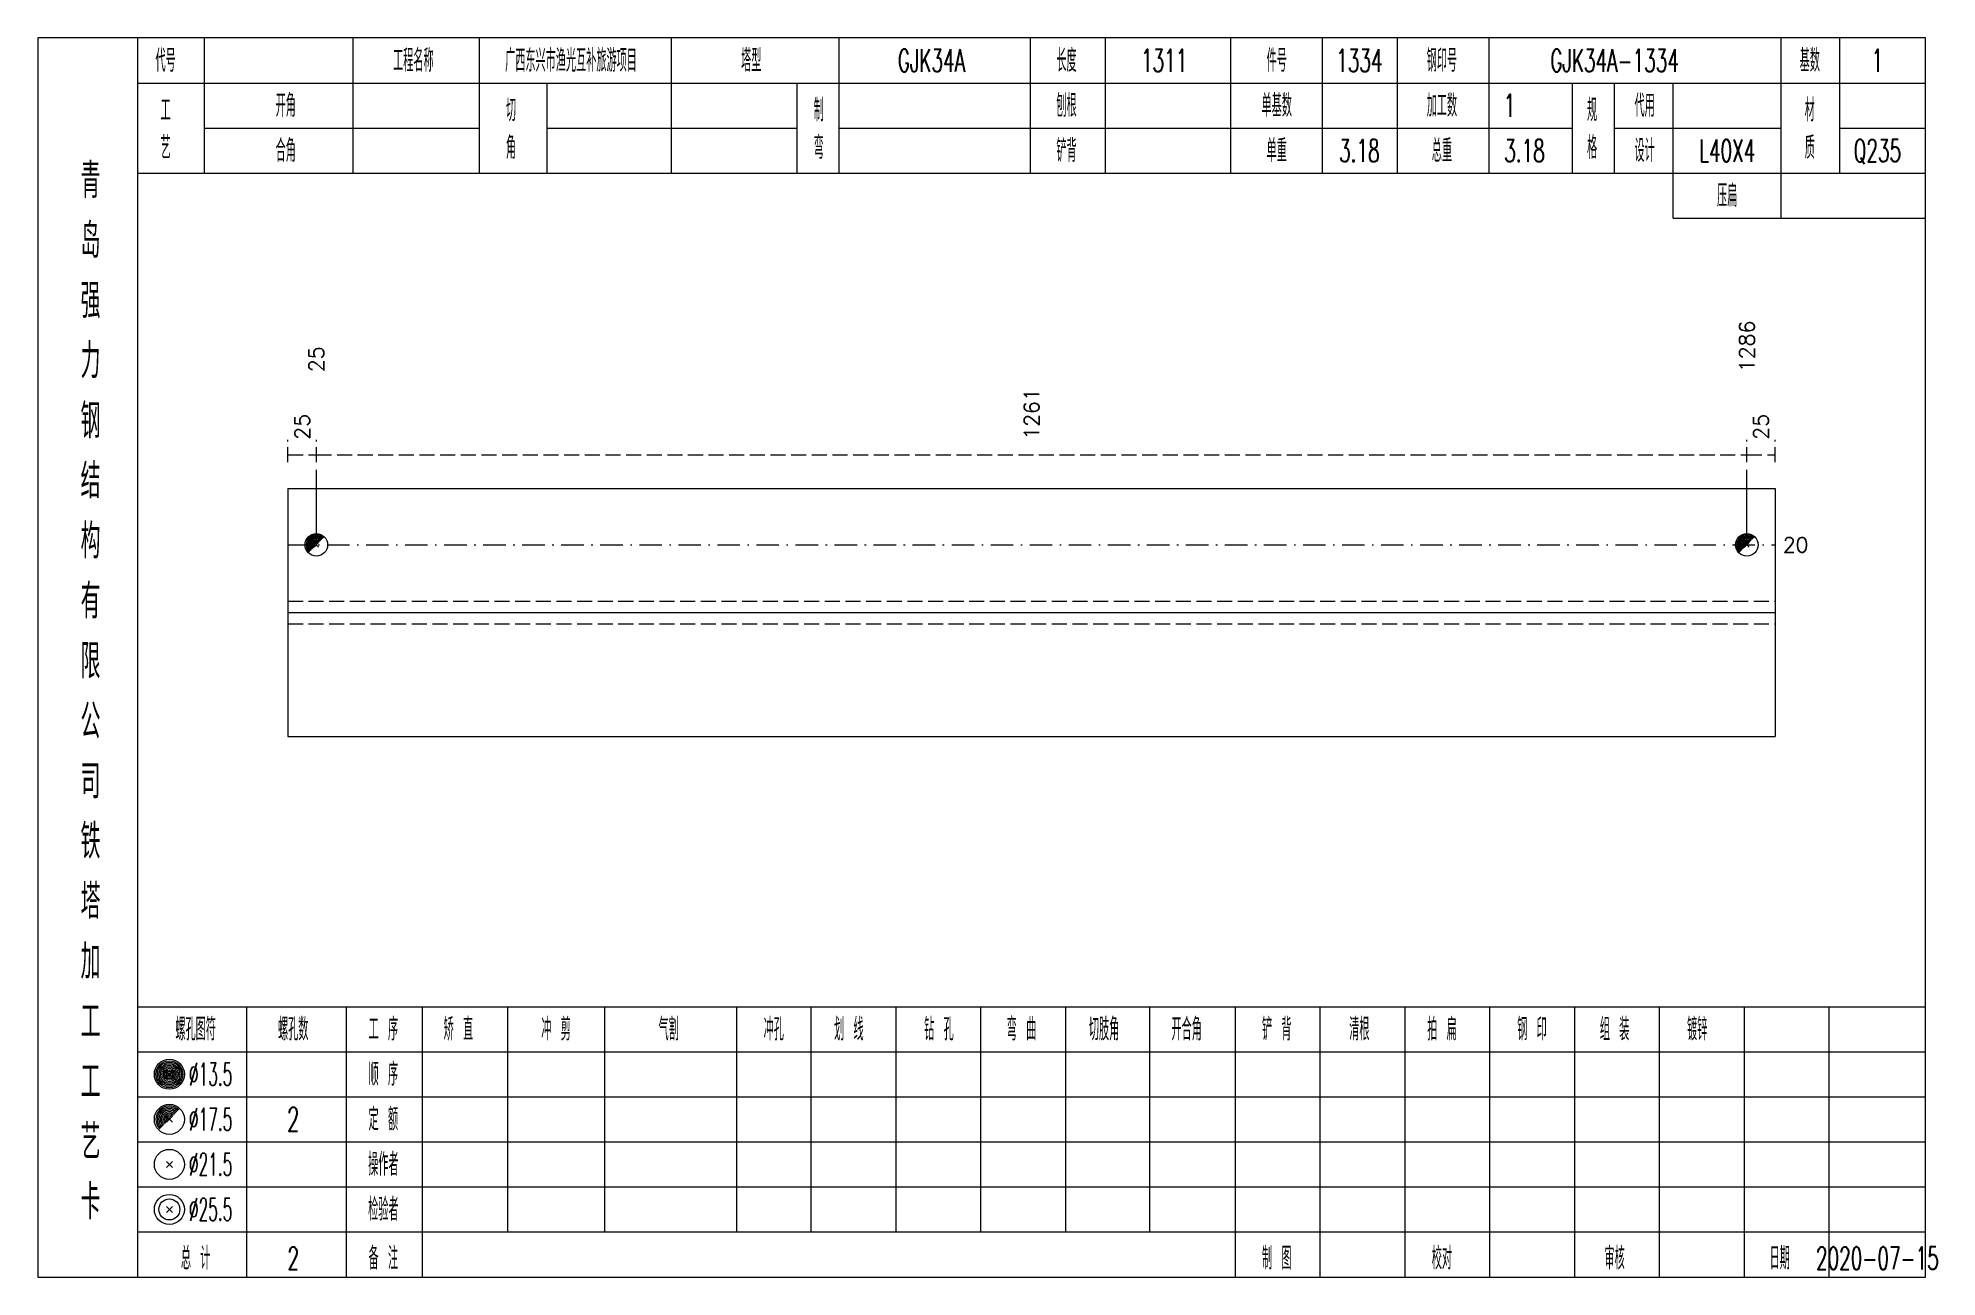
# Model space of a CAD drawing. Extents: x 0 to 2606, y -377 to 6479.
# Drawn here: x 1829.8 to 2082.7, y 350 to 515 of the extents above; entities that cross this region are included whole.
import ezdxf
from ezdxf.enums import TextEntityAlignment as Align

# ---------------------------------------------------------------- set-up
doc = ezdxf.new("R2010")
doc.units = 0
doc.header["$MEASUREMENT"] = 0
doc.linetypes.add('一点画线', pattern=[5.2, 3, -1, 0.2, -1])
doc.linetypes.add('虚线', pattern=[2.75, 2, -0.75])
doc.layers.get('0').update_dxf_attribs({"linetype": 'CONTINUOUS', "lineweight": 25})
doc.layers.add('1', color=7, linetype='CONTINUOUS', lineweight=25)
doc.layers.add('4', color=7, linetype='CONTINUOUS', lineweight=25)
doc.styles.get("Standard").update_dxf_attribs({"font": 'simplex.shx', "width": 0.7, "height": 3, "bigfont": 'gbhzfs.shx'})

msp = doc.modelspace()

# ---------------------------------------------------------------- texts
at = {"color": 7, "linetype": 'Continuous', "lineweight": 13}
for s, p in [('1286', (2057.42, 470.5)), ('25', (1866.88, 470.5))]:
    msp.add_text(s, height=2, rotation=90, dxfattribs=at).set_placement(p, align=Align.MIDDLE_LEFT)
at = {"color": 8, "linetype": 'Continuous', "lineweight": 9}
for s, p in [('1261', (1962.15, 461.5)), ('25', (1864.99, 461.5)), ('25', (2059.31, 461.5))]:
    msp.add_text(s, height=2, rotation=90, dxfattribs=at).set_placement(p, align=Align.MIDDLE_LEFT)
at = {"color": 7, "linetype": 'Continuous', "lineweight": 13}
msp.add_text('20', height=2, dxfattribs=at).set_placement((2062.2, 447.5), align=Align.MIDDLE_LEFT)
at = {"layer": '4', "color": 1, "linetype": 'Continuous', "lineweight": 13}
for s, height, width, p in [('代号', 3, 0.6, (1846.8, 512)), ('工程名称', 3, 0.6, (1879.8, 512)), ('广西东兴市渔光互补旅游项目', 3, 0.6, (1900.8, 512)), ('塔型', 3, 0.6, (1924.8, 512)), ('GJK34A', 3, 0.6, (1948.8, 512)), ('长度', 3, 0.6, (1966.8, 512)), ('1311', 3, 0.6, (1979.8, 512)), ('件号', 3, 0.6, (1994.8, 512)), ('1334', 3, 0.6, (2005.8, 512)), ('钢印号', 3, 0.6, (2016.8, 512)), ('GJK34A-1334', 3, 0.6, (2039.8, 512)), ('基数', 3, 0.6, (2065.8, 512)), ('1', 3, 0.6, (2074.8, 512)), ('工', 3, 0.6, (1846.8, 505.4)), ('开角', 3, 0.6, (1862.8, 506)), ('切', 3, 0.6, (1892.8, 505.4)), ('制', 3, 0.6, (1933.8, 505.4)), ('刨根', 3, 0.6, (1966.8, 506)), ('单基数', 3, 0.6, (1994.8, 506)), ('加工数', 3, 0.6, (2016.8, 506)), ('1', 3, 0.6, (2025.8, 506)), ('规', 3, 0.6, (2036.8, 505.4)), ('代用', 3, 0.6, (2043.8, 506)), ('材', 3, 0.6, (2065.8, 505.4)), ('艺', 3, 0.6, (1846.8, 500.4)), ('合角', 3, 0.6, (1862.8, 500)), ('角', 3, 0.6, (1892.8, 500.4)), ('弯', 3, 0.6, (1933.8, 500.4)), ('铲背', 3, 0.6, (1966.8, 500)), ('单重', 3, 0.6, (1994.8, 500)), ('3.18', 3, 0.6, (2005.8, 500)), ('总重', 3, 0.6, (2016.8, 500)), ('3.18', 3, 0.6, (2027.8, 500)), ('格', 3, 0.6, (2036.8, 500.4)), ('设计', 3, 0.6, (2043.8, 500)), ('L40X4', 3, 0.6, (2054.8, 500)), ('质', 3, 0.6, (2065.8, 500.4)), ('Q235', 3, 0.6, (2074.8, 500)), ('青', 4.6, 0.8, (1836.8, 496)), ('压扁', 3, 0.6, (2054.8, 494)), ('岛', 4.6, 0.8, (1836.8, 488)), ('强', 4.6, 0.8, (1836.8, 480)), ('力', 4.6, 0.8, (1836.8, 472)), ('钢', 4.6, 0.8, (1836.8, 464)), ('结', 4.6, 0.8, (1836.8, 456)), ('构', 4.6, 0.8, (1836.8, 448)), ('有', 4.6, 0.8, (1836.8, 440)), ('限', 4.6, 0.8, (1836.8, 432)), ('公', 4.6, 0.8, (1836.8, 424)), ('司', 4.6, 0.8, (1836.8, 416)), ('铁', 4.6, 0.8, (1836.8, 408)), ('塔', 4.6, 0.8, (1836.8, 400)), ('加', 4.6, 0.8, (1836.8, 392)), ('工', 4.6, 0.8, (1836.8, 384)), ('螺孔图符', 3, 0.6, (1850.8, 383)), ('螺孔数', 3, 0.6, (1863.8, 383)), ('工 序', 3, 0.6, (1875.8, 383)), ('矫 直', 3, 0.6, (1885.8, 383)), ('冲 剪', 3, 0.6, (1898.8, 383)), ('气割', 3, 0.6, (1913.8, 383)), ('冲孔', 3, 0.6, (1927.8, 383)), ('划 线', 3, 0.6, (1937.8, 383)), ('钻 孔', 3, 0.6, (1949.8, 383)), ('弯 曲', 3, 0.6, (1960.8, 383)), ('切肢角', 3, 0.6, (1971.8, 383)), ('开合角', 3, 0.6, (1982.8, 383)), ('铲 背', 3, 0.6, (1994.8, 383)), ('清根', 3, 0.6, (2005.8, 383)), ('拍 扁', 3, 0.6, (2016.8, 383)), ('钢 印', 3, 0.6, (2028.8, 383)), ('组 装', 3, 0.6, (2039.8, 383)), ('镀锌', 3, 0.6, (2050.8, 383)), ('工', 4.6, 0.8, (1836.8, 376)), ('%%C13.5', 3, 0.5, (1852.8, 377)), ('顺 序', 3, 0.6, (1875.8, 377)), ('%%C17.5', 3, 0.5, (1852.8, 371)), ('2', 3.2, 0.6, (1863.8, 371)), ('定 额', 3, 0.6, (1875.8, 371)), ('艺', 4.6, 0.8, (1836.8, 368)), ('操作者', 3, 0.6, (1875.8, 365)), ('%%C21.5', 3, 0.5, (1852.8, 365)), ('卡', 4.6, 0.8, (1836.8, 360)), ('%%C25.5', 3, 0.5, (1852.8, 359)), ('检验者', 3, 0.6, (1875.8, 359)), ('总 计', 3, 0.6, (1850.8, 352.5)), ('备 注', 3, 0.6, (1875.8, 352.5)), ('制 图', 3, 0.6, (1994.8, 352.5)), ('校对', 3, 0.6, (2016.8, 352.5)), ('审核', 3, 0.6, (2039.8, 352.5)), ('日期', 3, 0.6, (2061.8, 352.5)), ('2', 3, 0.6, (1863.8, 352.5)), ('2020-07-15', 3, 0.6, (2074.8, 352.5))]:
    msp.add_text(s, height=height, dxfattribs=dict(at, width=width)).set_placement(p, align=Align.MIDDLE_CENTER)

# ---------------------------------------------------------------- linework, layer by layer
at = {"color": 8, "linetype": '虚线', "lineweight": 9}
for p, q in [((1863.1, 458.5), (1863.1, 461.5)), ((1866.88, 458.5), (1866.88, 461.5)), ((1866.88, 458.5), (1866.88, 461.5)), ((2057.42, 458.5), (2057.42, 461.5)), ((2057.42, 458.5), (2057.42, 461.5)), ((2061.2, 458.5), (2061.2, 461.5)), ((1863.1, 459.5), (1866.88, 459.5)), ((1866.88, 459.5), (2057.42, 459.5)), ((2057.42, 459.5), (2061.2, 459.5))]:
    msp.add_line(p, q, dxfattribs=at)
at = {"color": 7, "linetype": 'Continuous', "lineweight": 13}
for p, q in [((1866.88, 447.5), (1866.88, 457.5)), ((2057.42, 447.5), (2057.42, 457.5))]:
    msp.add_line(p, q, dxfattribs=at)
at = {"color": 7, "linetype": 'Continuous', "lineweight": 18}
for p, q in [((1863.1, 455), (1863.1, 422)), ((1863.1, 455), (2061.2, 455)), ((2061.2, 455), (2061.2, 422)), ((1863.1, 438.5), (2061.2, 438.5))]:
    msp.add_line(p, q, dxfattribs=at)
at = {"color": 7, "linetype": 'Continuous', "lineweight": 0}
for p, q in [((1866.58, 447.2), (1867.18, 447.8)), ((1866.58, 447.8), (1867.18, 447.2)), ((2057.12, 447.2), (2057.72, 447.8)), ((2057.12, 447.8), (2057.72, 447.2))]:
    msp.add_line(p, q, dxfattribs=at)
at = {"color": 3, "linetype": '一点画线', "lineweight": 13}
msp.add_line((1863.1, 447.5), (2061.2, 447.5), dxfattribs=at)
at = {"color": 1, "linetype": '虚线', "lineweight": 18}
for p, q in [((1863.1, 440), (2061.2, 440)), ((1863.1, 437), (2061.2, 437))]:
    msp.add_line(p, q, dxfattribs=at)
at = {"color": 7, "linetype": 'Continuous', "lineweight": 13}
for centre in [(1866.88, 447.5), (2057.42, 447.5)]:
    msp.add_circle(centre, 1.5, dxfattribs=at)
for centre, radius in [((1866.88, 447.5), 1.35), ((1866.88, 447.5), 1.2), ((1866.88, 447.5), 1.05), ((1866.88, 447.5), 0.9), ((1866.88, 447.5), 0.75), ((1866.88, 447.5), 0.6), ((1866.88, 447.5), 0.45), ((1866.88, 447.5), 0.3), ((2057.42, 447.5), 1.35), ((2057.42, 447.5), 1.2), ((2057.42, 447.5), 1.05), ((2057.42, 447.5), 0.9), ((2057.42, 447.5), 0.75), ((2057.42, 447.5), 0.6), ((2057.42, 447.5), 0.45), ((2057.42, 447.5), 0.3), ((1866.88, 447.5), 0.15), ((2057.42, 447.5), 0.15)]:
    msp.add_arc(centre, radius, 45, 225, dxfattribs=at)
at = {"layer": '1', "color": 7, "linetype": 'Continuous', "lineweight": 18}
msp.add_line((1863.1, 422), (2061.2, 422), dxfattribs=at)
at = {"layer": '4', "color": 1, "linetype": 'Continuous', "lineweight": 18}
for p, q in [((1843.1, 350), (1843.1, 515)), ((1852, 497), (1852, 515)), ((1871.8, 497), (1871.8, 515)), ((1888.6, 497), (1888.6, 515)), ((1914.2, 497), (1914.2, 515)), ((1936.5, 497), (1936.5, 515)), ((1962, 497), (1962, 515)), ((1972, 497), (1972, 515)), ((1988.7, 497), (1988.7, 515)), ((2000.9, 497), (2000.9, 515)), ((2010.9, 497), (2010.9, 515)), ((2023.1, 497), (2023.1, 515)), ((2062, 491), (2062, 515)), ((2069.8, 497), (2069.8, 515)), ((1843.1, 509), (2081.2, 509)), ((1897.6, 497), (1897.6, 509)), ((1930.9, 497), (1930.9, 509)), ((2034.2, 497), (2034.2, 509)), ((2039.8, 497), (2039.8, 509)), ((2047.6, 491), (2047.6, 509)), ((1852, 503), (1888.6, 503)), ((1897.6, 503), (1930.9, 503)), ((1936.5, 503), (2034.2, 503)), ((2039.8, 503), (2062, 503)), ((2069.8, 503), (2081.2, 503)), ((1843.1, 497), (2081.2, 497)), ((2047.6, 491), (2081.2, 491)), ((1843.1, 386), (2081.2, 386)), ((1857.6, 350), (1857.6, 386)), ((1870.9, 350), (1870.9, 386)), ((1881, 350), (1881, 386)), ((1892.4, 356), (1892.4, 386)), ((1905.3, 356), (1905.3, 386)), ((1922.9, 356), (1922.9, 386)), ((1932.8, 356), (1932.8, 386)), ((1944.1, 356), (1944.1, 386)), ((1955.4, 356), (1955.4, 386)), ((1966.7, 356), (1966.7, 386)), ((1977.9, 356), (1977.9, 386)), ((1989.3, 356), (1989.3, 386)), ((2000.6, 356), (2000.6, 386)), ((2011.9, 356), (2011.9, 386)), ((2023.2, 356), (2023.2, 386)), ((2034.5, 356), (2034.5, 386)), ((2045.8, 356), (2045.8, 386)), ((2057.1, 356), (2057.1, 386)), ((2068.4, 356), (2068.4, 386)), ((1843.1, 380), (2081.2, 380)), ((1843.1, 374), (2081.2, 374)), ((1843.1, 368), (2081.2, 368)), ((1843.1, 362), (2081.2, 362)), ((1843.1, 356), (2081.2, 356)), ((1989.3, 350), (1989.3, 356)), ((2000.6, 350), (2000.6, 356)), ((2011.9, 350), (2011.9, 356)), ((2023.2, 350), (2023.2, 356)), ((2034.5, 350), (2034.5, 356)), ((2045.8, 350), (2045.8, 356)), ((2057.1, 350), (2057.1, 356)), ((2068.4, 350), (2068.4, 356))]:
    msp.add_line(p, q, dxfattribs=at)
at = {"layer": '4', "color": 7, "linetype": 'Continuous', "lineweight": 13}
for p, q in [((1847.1, 376.8), (1847.5, 377.2)), ((1847.5, 376.8), (1847.1, 377.2)), ((1846.9, 364.6), (1847.7, 365.4)), ((1847.7, 364.6), (1846.9, 365.4)), ((1846.9, 358.6), (1847.7, 359.4)), ((1847.7, 358.6), (1846.9, 359.4))]:
    msp.add_line(p, q, dxfattribs=at)
at = {"layer": '4', "color": 7, "linetype": 'Continuous', "lineweight": 0}
for p, q in [((1846.9, 370.6), (1847.7, 371.4)), ((1846.9, 371.4), (1847.7, 370.6))]:
    msp.add_line(p, q, dxfattribs=at)
at = {"layer": '4', "color": 1, "linetype": 'Continuous', "lineweight": 18}
msp.add_lwpolyline([(1829.8, 515), (1829.8, 350), (2081.2, 350), (2081.2, 515)], close=True, dxfattribs=at)
at = {"layer": '4', "color": 7, "linetype": 'Continuous', "lineweight": 13}
for centre, radius in [((1847.3, 377), 2), ((1847.3, 377), 1.8), ((1847.3, 377), 1.6), ((1847.3, 377), 1.4), ((1847.3, 377), 1.2), ((1847.3, 377), 1), ((1847.3, 377), 0.8), ((1847.3, 377), 0.6), ((1847.3, 377), 0.4), ((1847.3, 377), 0.2), ((1847.3, 371), 2), ((1847.3, 365), 2), ((1847.3, 359), 2), ((1847.3, 359), 1.4)]:
    msp.add_circle(centre, radius, dxfattribs=at)
for radius in [1.8, 1.6, 1.4, 1.2, 1, 0.8, 0.6, 0.4, 0.2]:
    msp.add_arc((1847.3, 371), radius, 45, 225, dxfattribs=at)

msp.set_redraw_order([(e.dxf.handle, doc.entitydb.next_handle()) for e in msp.query("TEXT MTEXT ATTDEF DIMENSION ARC_DIMENSION")])  # texts and dimensions are drawn at this point

doc.saveas('drawing.dxf')
